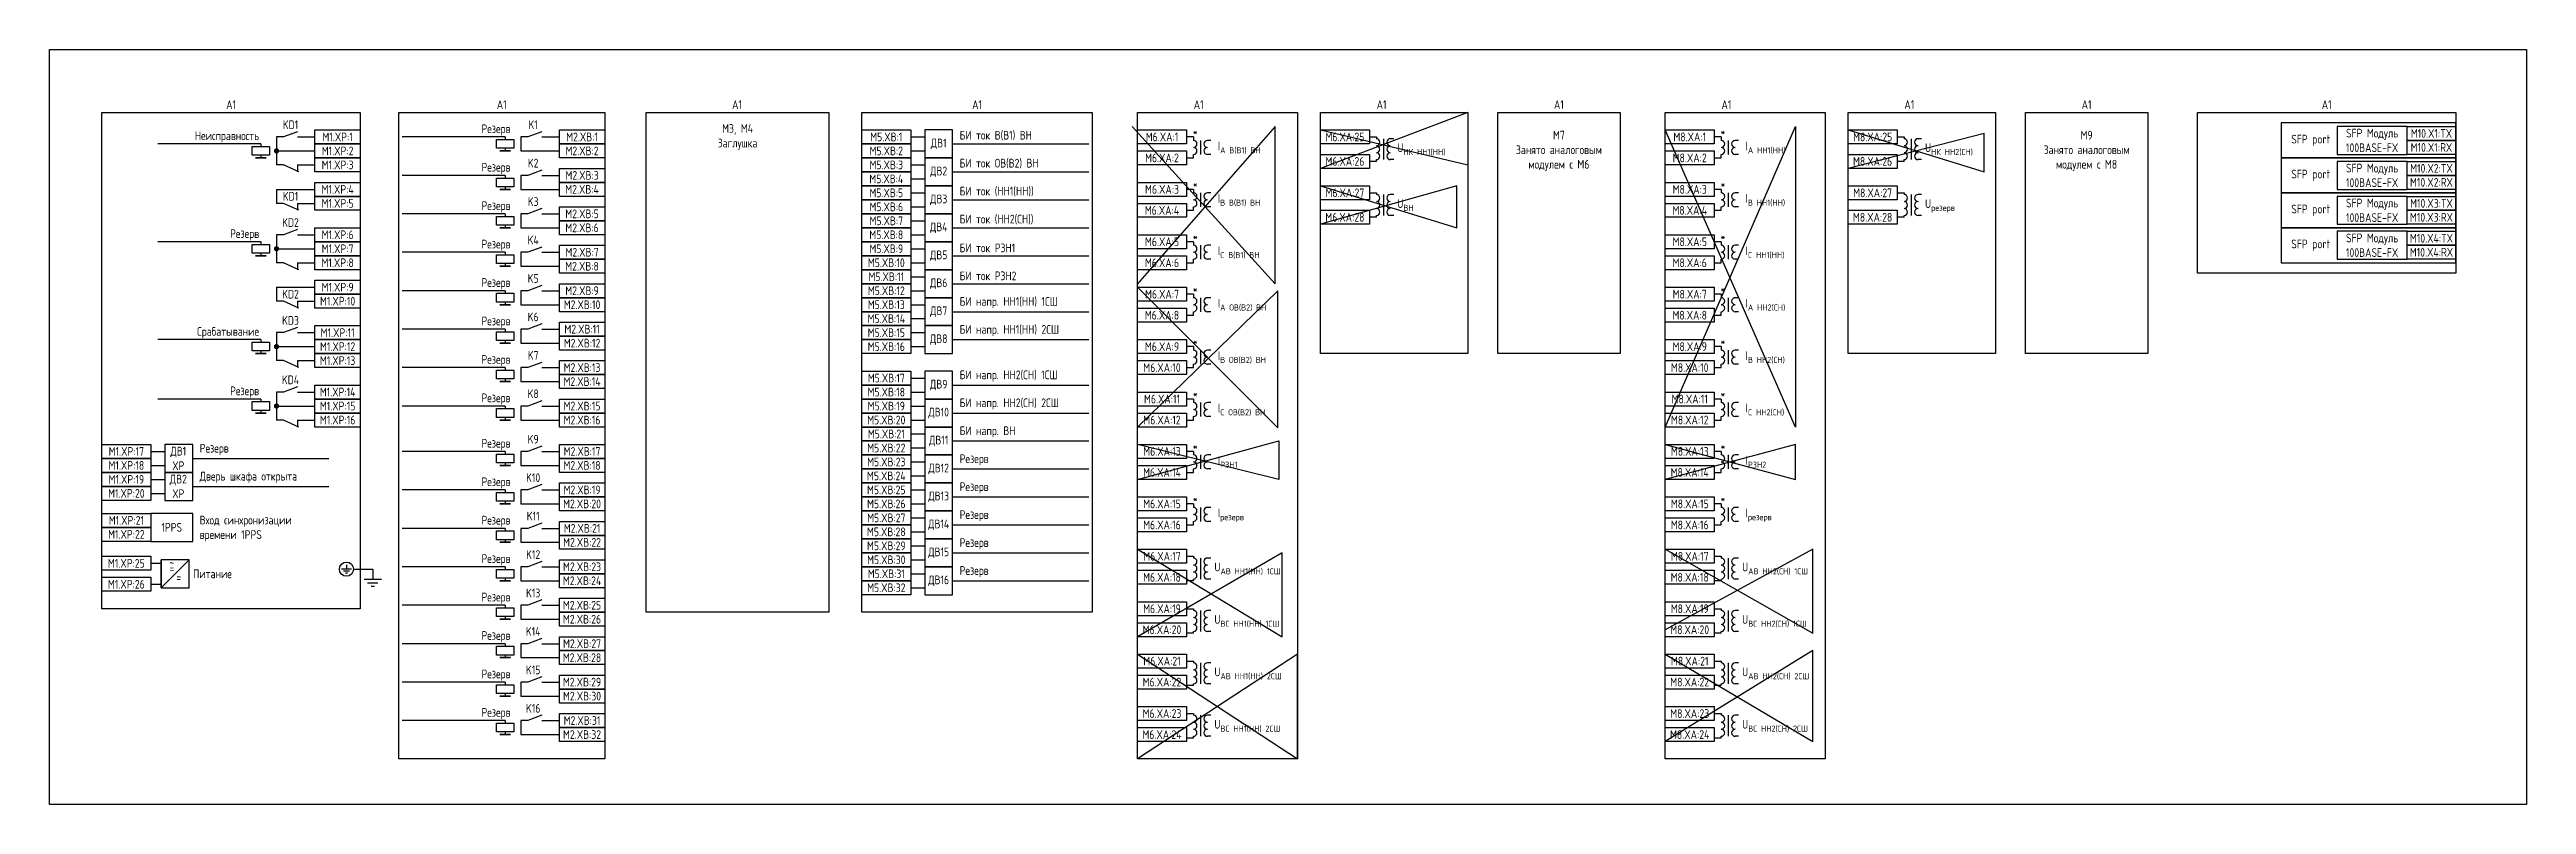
# Model space of a CAD drawing. Header units: millimetres. Extents: x -1117 to 5846, y -90 to 586.
# Drawn here: x 0 to 709, y 326 to 542 of the extents above; entities that cross this region are included whole.
import ezdxf

# ---------------------------------------------------------------- set-up
doc = ezdxf.new("R2010")
doc.units = ezdxf.units.MM
doc.styles.add('Gost_type_A', font='GOST_A.TTF')

msp = doc.modelspace()

# ---------------------------------------------------------------- texts
at = {"char_height": 2.5, "style": 'Gost_type_A'}
for s, insert, width, attachment_point, line_spacing_factor in [('A1', (52, 525), 74.0002, 8, 0.9), ('A1', (129.5, 525), 59, 8, 0.9), ('A1', (196.88, 525), 51.9747, 8, 0.9), ('A1', (265.63, 525), 66, 8, 0.9), ('A1', (329.09, 525), 35, 8, 0.9), ('A1', (381.47, 525), 35, 8, 0.9), ('A1', (432.25, 525), 35, 8, 0.9), ('A1', (480.22, 525), 35, 8, 0.9), ('A1', (532.6, 525), 35, 8, 0.9), ('A1', (583.37, 525), 35, 8, 0.9), ('A1', (652.13, 525), 74.0002, 8, 0.9), ('Неисправность', (60, 517), 37, 6, 0.8), ('Резерв', (60, 489), 37, 6, 0.8), ('Срабатывание', (60, 461), 37, 6, 0.8), ('Резерв', (60, 444), 37, 6, 0.8)]:
    msp.add_mtext(s, dxfattribs=dict(at, insert=insert, width=width, attachment_point=attachment_point, line_spacing_factor=line_spacing_factor))
for s, insert, width, attachment_point in [('KD1', (69, 520.5), 8, 5), ('M1.XP:1', (82.5, 517), 13, 5), ('Резерв', (132, 519), 31.0015, 6), ('K1', (138.5, 520.5), 5, 5), ('M2.XВ:1', (152.5, 517), 13, 5), ('M3, M4\\PЗаглушка', (197.03, 517), 52.2671, 5), ('M5.XВ:1', (239.63, 517), 14, 5), ('БИ ток В(В1) ВН', (260.63, 516), 27.8465, 7), ('M6.XA:1', (318.59, 517), 14, 5), ('*', (328.09, 518.5), 3, 5), ('M6.XA:25', (370.97, 517), 14, 5), ('M7\\PЗанято аналоговым модулем с М6', (432.25, 513), 35, 5), ('M8.XA:1', (469.72, 517), 14, 5), ('*', (479.22, 518.5), 3, 5), ('M8.XA:25', (522.1, 517), 14, 5), ('M9\\PЗанято аналоговым модулем с М8', (583.37, 513), 35, 5), ('SFP Mодуль 100BASE-FX', (665.13, 516), 19.9998, 5), ('M10.X1:TX', (682.13, 518), 14, 5), ('M1.XP:2', (82.5, 513), 13, 5), ('K2', (138.5, 509.5), 5, 5), ('M2.XВ:2', (152.5, 513), 13, 5), ('M5.XВ:2', (239.63, 513), 14, 5), ('ДВ1', (254.63, 515), 7.9998, 5), ('БИ ток ОВ(В2) ВН', (260.63, 508), 27.8465, 7), ('M6.XA:2', (318.58, 511), 14.018, 5), ('\\A1;I{\\H0.7x;\\S^ A В(В1) ВН;}', (334.59, 514), 8, 4), ('M6.XA:26', (370.96, 510), 14.018, 5), ('\\A1;U{\\H0.7x;\\S^ НК НН1(НН);}', (385.97, 513.5), 12, 4), ('M8.XA:2', (469.71, 511), 14.018, 5), ('\\A1;I{\\H0.7x;\\S^ A НН1(НН);}', (485.72, 514), 8, 4), ('M8.XA:26', (522.09, 510), 14.018, 5), ('\\A1;U{\\H0.7x;\\S^ НК НН2(СН);}', (537.1, 513.5), 12, 4), ('SFP port', (653.13, 516), 20, 6), ('M10.X1:RX', (682.13, 514), 14, 5), ('M1.XP:3', (82.5, 509), 13, 5), ('Резерв', (132, 508), 31.0015, 6), ('M2.XВ:3', (152.5, 506), 13, 5), ('M5.XВ:4', (239.63, 505), 14, 5), ('M5.XВ:3', (239.63, 509), 14, 5), ('ДВ2', (254.63, 507), 7.9998, 5), ('*', (328.09, 503.5), 3, 5), ('*', (479.22, 503.5), 3, 5), ('SFP port', (653.13, 506), 20, 6), ('SFP Mодуль 100BASE-FX', (665.13, 506), 19.9998, 5), ('M10.X2:RX', (682.13, 504), 14, 5), ('M10.X2:TX', (682.13, 508), 14, 5), ('KD1', (69, 500), 8, 5), ('M1.XP:4', (82.5, 502), 13, 5), ('M1.XP:5', (82.5, 498), 13, 5), ('Резерв', (132, 497), 31.0015, 6), ('K3', (138.5, 498.5), 5, 5), ('M2.XВ:4', (152.5, 502), 13, 5), ('M5.XВ:5', (239.63, 501), 14, 5), ('M5.XВ:6', (239.63, 497), 14, 5), ('ДВ3', (254.63, 499), 7.9998, 5), ('БИ ток (НН1(НН))', (260.63, 500), 31.722, 7), ('M6.XA:4', (318.58, 495.99), 14.018, 5), ('M6.XA:3', (318.59, 502), 14, 5), ('\\A1;I{\\H0.7x;\\S^ В В(В1) ВН;}', (334.59, 499), 8, 4), ('M6.XA:27', (370.96, 501), 14.018, 5), ('\\A1;U{\\H0.7x;\\S^ ВН;}', (385.97, 497.5), 12, 4), ('M8.XA:4', (469.71, 495.99), 14.018, 5), ('M8.XA:3', (469.72, 502), 14, 5), ('\\A1;I{\\H0.7x;\\S^ В НН1(НН);}', (485.72, 499), 8, 4), ('M8.XA:27', (522.09, 501), 14.018, 5), ('\\A1;U{\\H0.7x;\\S^ резерв;}', (537.1, 497.5), 12, 4), ('SFP port', (653.13, 496), 20, 6), ('SFP Mодуль 100BASE-FX', (665.13, 496), 19.9998, 5), ('M10.X3:TX', (682.13, 498), 14, 5), ('KD2', (69, 492.5), 8, 5), ('M1.XP:6', (82.5, 489), 13, 5), ('M2.XВ:5', (152.5, 495), 13, 5), ('M2.XВ:6', (152.5, 491), 13, 5), ('M5.XВ:8', (239.63, 489), 14, 5), ('M5.XВ:7', (239.63, 493), 14, 5), ('ДВ4', (254.63, 491), 7.9998, 5), ('БИ ток (НН2(СН))', (260.63, 492), 35.3442, 7), ('M6.XA:28', (370.96, 494), 14.018, 5), ('M8.XA:28', (522.09, 494), 14.018, 5), ('M10.X3:RX', (682.13, 494), 14, 5), ('M1.XP:7', (82.5, 485), 13, 5), ('Резерв', (132, 486), 31.0015, 6), ('K4', (138.5, 487.5), 5, 5), ('M2.XВ:7', (152.5, 484), 13, 5), ('M5.XВ:9', (239.63, 485), 14, 5), ('ДВ5', (254.63, 483), 7.9998, 5), ('БИ ток РЗН1', (260.63, 484), 33.6483, 7), ('M6.XA:5', (318.59, 487), 14, 5), ('*', (328.09, 488.5), 3, 5), ('\\A1;I{\\H0.7x;\\S^ C В(В1) ВН;}', (334.59, 484), 8, 4), ('M8.XA:5', (469.72, 487), 14, 5), ('*', (479.22, 488.5), 3, 5), ('\\A1;I{\\H0.7x;\\S^ C НН1(НН);}', (485.72, 484), 8, 4), ('SFP port', (653.13, 486), 20, 6), ('SFP Mодуль 100BASE-FX', (665.13, 486), 19.9998, 5), ('M10.X4:RX', (682.13, 484), 14, 5), ('M10.X4:TX', (682.13, 488), 14, 5), ('M1.XP:8', (82.5, 481), 13, 5), ('Резерв', (132, 475), 31.0015, 6), ('K5', (138.5, 476.5), 5, 5), ('M2.XВ:8', (152.5, 480), 13, 5), ('M5.XВ:10', (239.63, 481), 14, 5), ('M5.XВ:11', (239.63, 477), 14, 5), ('ДВ6', (254.63, 475), 7.9998, 5), ('БИ ток РЗН2', (260.63, 476), 33.6483, 7), ('M6.XA:6', (318.58, 480.99), 14.018, 5), ('M8.XA:6', (469.71, 480.99), 14.018, 5), ('KD2', (69, 472), 8, 5), ('M1.XP:10', (82.5, 470), 13, 5), ('M1.XP:9', (82.5, 474), 13, 5), ('M2.XВ:10', (152.5, 469), 13, 5), ('M2.XВ:9', (152.5, 473), 13, 5), ('M5.XВ:13', (239.63, 469), 14, 5), ('M5.XВ:12', (239.63, 473), 14, 5), ('ДВ7', (254.63, 467), 7.9998, 5), ('БИ напр. НН1(НН) 1СШ', (260.63, 468), 27.8465, 7), ('M6.XA:7', (318.59, 472), 14, 5), ('*', (328.09, 473.5), 3, 5), ('\\A1;I{\\H0.7x;\\S^ A ОВ(В2) ВН;}', (334.59, 469), 8, 4), ('M8.XA:7', (469.72, 472), 14, 5), ('*', (479.22, 473.5), 3, 5), ('\\A1;I{\\H0.7x;\\S^ A НН2(СН);}', (485.72, 469), 8, 4), ('KD3', (69, 464.5), 8, 5), ('M1.XP:11', (82.5, 461), 13, 5), ('Резерв', (132, 464), 31.0015, 6), ('K6', (138.5, 465.5), 5, 5), ('M2.XВ:11', (152.5, 462), 13, 5), ('M5.XВ:14', (239.63, 465), 14, 5), ('M5.XВ:15', (239.63, 461), 14, 5), ('БИ напр. НН1(НН) 2СШ', (260.63, 460), 27.8465, 7), ('M6.XA:8', (318.58, 465.99), 14.018, 5), ('M8.XA:8', (469.71, 465.99), 14.018, 5), ('M1.XP:13', (82.5, 453), 13, 5), ('M1.XP:12', (82.5, 457), 13, 5), ('Резерв', (132, 453), 31.0015, 6), ('K7', (138.5, 454.5), 5, 5), ('M2.XВ:12', (152.5, 458), 13, 5), ('M5.XВ:16', (239.63, 457), 14, 5), ('ДВ8', (254.63, 459), 7.9998, 5), ('M6.XA:9', (318.59, 457), 14, 5), ('*', (328.09, 458.5), 3, 5), ('\\A1;I{\\H0.7x;\\S^ В ОВ(В2) ВН;}', (334.59, 454), 8, 4), ('M8.XA:9', (469.72, 457), 14, 5), ('*', (479.22, 458.5), 3, 5), ('\\A1;I{\\H0.7x;\\S^ В НН2(СН);}', (485.72, 454), 8, 4), ('KD4', (69, 447.5), 8, 5), ('M2.XВ:14', (152.5, 447), 13, 5), ('M2.XВ:13', (152.5, 451), 13, 5), ('M5.XВ:17', (239.63, 448), 14, 5), ('ДВ9', (254.63, 446), 7.9998, 5), ('БИ напр. НН2(СН) 1СШ', (260.63, 447), 27.8465, 7), ('M6.XA:10', (318.58, 450.99), 14.018, 5), ('M8.XA:10', (469.71, 450.99), 14.018, 5), ('M1.XP:14', (82.5, 444), 13, 5), ('M1.XP:15', (82.5, 440), 13, 5), ('Резерв', (132, 442), 31.0015, 6), ('K8', (138.5, 443.5), 5, 5), ('M2.XВ:15', (152.5, 440), 13, 5), ('M5.XВ:18', (239.63, 444), 14, 5), ('M5.XВ:19', (239.63, 440), 14, 5), ('БИ напр. НН2(СН) 2СШ', (260.63, 439), 27.8465, 7), ('M6.XA:11', (318.59, 442), 14, 5), ('*', (328.09, 443.5), 3, 5), ('\\A1;I{\\H0.7x;\\S^ C ОВ(В2) ВН;}', (334.59, 439), 8, 4), ('M8.XA:11', (469.72, 442), 14, 5), ('*', (479.22, 443.5), 3, 5), ('\\A1;I{\\H0.7x;\\S^ C НН2(СН);}', (485.72, 439), 8, 4), ('M1.XP:16', (82.5, 436), 13, 5), ('M2.XВ:16', (152.5, 436), 13, 5), ('M5.XВ:20', (239.63, 436), 14, 5), ('M5.XВ:21', (239.63, 432), 14, 5), ('ДВ10', (254.63, 438), 7.9998, 5), ('БИ напр. ВН', (260.63, 431), 27.8465, 7), ('M6.XA:12', (318.58, 436), 14.018, 5), ('M8.XA:12', (469.71, 436), 14.018, 5), ('M1.XP:17', (22, 427), 14, 5), ('ДВ1 XP', (36.88, 425), 7.7588, 5), ('Резерв', (43, 426), 37, 7), ('Резерв', (132, 429), 31.0015, 6), ('K9', (138.5, 430.5), 5, 5), ('M2.XВ:17', (152.5, 427), 13, 5), ('M5.XВ:22', (239.63, 428), 14, 5), ('ДВ11', (254.63, 430), 7.9998, 5), ('Резерв', (260.63, 423), 27.8465, 7), ('M6.XA:13', (318.59, 427.01), 14, 5), ('*', (328.09, 428.5), 3, 5), ('\\A1;I{\\H0.7x;\\S^ РЗН1;}', (334.59, 424), 8, 4), ('M8.XA:13', (469.72, 427.01), 14, 5), ('*', (479.22, 428.5), 3, 5), ('\\A1;I{\\H0.7x;\\S^ РЗН2;}', (485.72, 424), 8, 4), ('M1.XP:18', (22, 423), 14, 5), ('M1.XP:19', (22, 419), 14, 5), ('ДВ2 XP', (36.88, 417), 7.7588, 5), ('Дверь шкафа открыта', (43, 418), 37, 7), ('Резерв', (132, 418), 31.0015, 6), ('K10', (138.5, 419.5), 5, 5), ('M2.XВ:18', (152.5, 423), 13, 5), ('M5.XВ:24', (239.63, 420), 14, 5), ('M5.XВ:23', (239.63, 424), 14, 5), ('ДВ12', (254.63, 422), 7.9998, 5), ('M6.XA:14', (318.58, 421), 14.018, 5), ('M8.XA:14', (469.71, 421), 14.018, 5), ('M1.XP:20', (22, 415), 14, 5), ('M2.XВ:20', (152.5, 412), 13, 5), ('M2.XВ:19', (152.5, 416), 13, 5), ('M5.XВ:25', (239.63, 416), 14, 5), ('M5.XВ:26', (239.63, 412), 14, 5), ('ДВ13', (254.63, 414), 7.9998, 5), ('Резерв', (260.63, 415), 27.8465, 7), ('M6.XA:15', (318.59, 412), 14, 5), ('*', (328.09, 413.5), 3, 5), ('M8.XA:15', (469.72, 412), 14, 5), ('*', (479.22, 413.5), 3, 5), ('M1.XP:22', (22, 403.28), 14, 5), ('M1.XP:21', (22, 407.28), 14, 5), ('1PPS', (35, 405.28), 12, 5), ('Вход синхронизации\\Pвремени 1PPS', (43, 401.28), 35.9749, 7), ('Резерв', (132, 407), 31.0015, 6), ('K11', (138.5, 408.5), 5, 5), ('M2.XВ:21', (152.5, 405), 13, 5), ('M5.XВ:28', (239.63, 404), 14, 5), ('M5.XВ:27', (239.63, 408), 14, 5), ('ДВ14', (254.63, 406), 7.9998, 5), ('Резерв', (260.63, 407), 27.8465, 7), ('M6.XA:16', (318.58, 405.99), 14.018, 5), ('\\A1;I{\\H0.7x;\\S^ резерв;}', (334.59, 409), 8, 4), ('M8.XA:16', (469.71, 405.99), 14.018, 5), ('\\A1;I{\\H0.7x;\\S^ резерв;}', (485.72, 409), 8, 4), ('Резерв', (132, 396), 31.0015, 6), ('K12', (138.5, 397.5), 5, 5), ('M2.XВ:22', (152.5, 401), 13, 5), ('M5.XВ:29', (239.63, 400), 14, 5), ('M5.XВ:30', (239.63, 396), 14, 5), ('ДВ15', (254.63, 398), 7.9998, 5), ('Резерв', (260.63, 399), 27.8465, 7), ('M6.XA:17', (318.59, 397), 14, 5), ('M8.XA:17', (469.72, 397), 14, 5), ('M1.XP:25', (22, 395), 13.9956, 5), ('M1.XP:26', (22, 389), 13.9956, 5), ('~', (35, 395.03), 2.7, 5), ('=', (35, 393.53), 6, 5), ('=', (37, 391), 6, 5), ('Питание', (46.67, 391.99), 11.3452, 5), ('M2.XВ:24', (152.5, 390), 13, 5), ('M2.XВ:23', (152.5, 394), 13, 5), ('M5.XВ:31', (239.63, 392), 14, 5), ('ДВ16', (254.63, 390), 7.9998, 5), ('Резерв', (260.63, 391), 27.8465, 7), ('M6.XA:18', (318.58, 390.99), 14.018, 5), ('\\A1;U{\\H0.7x;\\S^ AВ НН1(НН) 1СШ;}', (333.59, 393.5), 12, 4), ('M8.XA:18', (469.71, 390.99), 14.018, 5), ('\\A1;U{\\H0.7x;\\S^ AВ НН2(СН) 1СШ;}', (484.72, 393.5), 12, 4), ('Резерв', (132, 385), 31.0015, 6), ('K13', (138.5, 386.5), 5, 5), ('M2.XВ:25', (152.5, 383), 13, 5), ('M5.XВ:32', (239.63, 388), 14, 5), ('M6.XA:19', (318.59, 382), 14, 5), ('M8.XA:19', (469.72, 382), 14, 5), ('K14', (138.5, 375.5), 5, 5), ('M2.XВ:26', (152.5, 379), 13, 5), ('M6.XA:20', (318.58, 375.99), 14.018, 5), ('\\A1;U{\\H0.7x;\\S^ ВС НН1(НН) 1СШ;}', (333.59, 378.5), 12, 4), ('M8.XA:20', (469.71, 375.99), 14.018, 5), ('\\A1;U{\\H0.7x;\\S^ ВС НН2(СН) 1СШ;}', (484.72, 378.5), 12, 4), ('Резерв', (132, 374), 31.0015, 6), ('M2.XВ:28', (152.5, 368), 13, 5), ('M2.XВ:27', (152.5, 372), 13, 5), ('Резерв', (132, 363), 31.0015, 6), ('K15', (138.5, 364.5), 5, 5), ('M2.XВ:29', (152.5, 361), 13, 5), ('M6.XA:22', (318.58, 361), 14.018, 5), ('M6.XA:21', (318.59, 367), 14, 5), ('\\A1;U{\\H0.7x;\\S^ AВ НН1(НН) 2СШ;}', (333.59, 363.5), 12, 4), ('M8.XA:22', (469.71, 361), 14.018, 5), ('M8.XA:21', (469.72, 367), 14, 5), ('\\A1;U{\\H0.7x;\\S^ AВ НН2(СН) 2СШ;}', (484.72, 363.5), 12, 4), ('K16', (138.5, 353.5), 5, 5), ('M2.XВ:30', (152.5, 357), 13, 5), ('Резерв', (132, 352), 31.0015, 6), ('M2.XВ:31', (152.5, 350), 13, 5), ('M6.XA:23', (318.59, 352), 14, 5), ('\\A1;U{\\H0.7x;\\S^ ВС НН1(НН) 2СШ;}', (333.59, 348.5), 12, 4), ('M8.XA:23', (469.72, 352), 14, 5), ('\\A1;U{\\H0.7x;\\S^ ВС НН2(СН) 2СШ;}', (484.72, 348.5), 12, 4), ('M2.XВ:32', (152.5, 346), 13, 5), ('M6.XA:24', (318.58, 345.99), 14.018, 5), ('M8.XA:24', (469.71, 345.99), 14.018, 5)]:
    msp.add_mtext(s, dxfattribs=dict(at, insert=insert, width=width, attachment_point=attachment_point))

# ---------------------------------------------------------------- blocks, each defined once
blk = doc.blocks.new('POINT')
at = {"const_width": 0.75}
blk.add_lwpolyline([(-0.375, 0, 1), (0.375, 0, 1)], format="xyb", close=True, dxfattribs=at)

# ---------------------------------------------------------------- linework, layer by layer
at = {"ltscale": 4.32}
for p, q in [((71, 518.5), (67, 517)), ((141, 518.5), (137, 517)), ((71.39, 507), (67, 509)), ((141, 507.5), (137, 506)), ((71.39, 496), (67, 498)), ((71, 490.5), (67, 489)), ((141, 496.5), (137, 495)), ((141, 485.5), (137, 484)), ((71.39, 479), (67, 481)), ((71.39, 468), (67, 470)), ((141, 474.5), (137, 473)), ((71, 462.5), (67, 461)), ((141, 463.5), (137, 462)), ((71.39, 451), (67, 453)), ((141, 452.5), (137, 451)), ((71, 445.5), (67, 444)), ((141, 441.5), (137, 440)), ((71.39, 434), (67, 436)), ((141, 428.5), (137, 427)), ((141, 417.5), (137, 416)), ((141, 406.5), (137, 405)), ((86.45, 393.32), (83.6, 393.32)), ((85.88, 392.75), (84.17, 392.75)), ((85.31, 392.18), (84.74, 392.18)), ((85.03, 394.6), (85.03, 393.32)), ((95.06, 390.32), (90.06, 390.32)), ((92.56, 393.32), (92.56, 390.32)), ((141, 395.5), (137, 394)), ((94.06, 389.32), (91.06, 389.32)), ((93.06, 388.32), (92.06, 388.32)), ((141, 384.5), (137, 383)), ((141, 373.5), (137, 372)), ((141, 362.5), (137, 361)), ((141, 351.5), (137, 350))]:
    msp.add_line(p, q, dxfattribs=at)
at = {"color": 6}
for p, q in [((310, 520), (351, 475)), ((351, 520), (311.59, 475)), ((351, 475), (351, 520)), ((406.2, 524), (363.97, 508)), ((363.97, 508), (363.97, 519)), ((363.97, 519), (406.2, 509)), ((462.72, 434), (500, 520)), ((500, 434), (462.72, 519)), ((500, 520), (500, 434)), ((515.1, 519), (554, 507)), ((554, 518), (515.1, 508)), ((554, 507), (554, 518)), ((363.97, 503), (403, 491)), ((403, 503), (363.97, 492)), ((403, 491), (403, 503)), ((311.59, 474), (351.8, 433.8)), ((351.8, 473), (311.59, 434)), ((351.8, 433.8), (351.8, 473)), ((311.59, 419), (352, 430)), ((352, 419), (311.59, 429)), ((352, 430), (352, 419)), ((462.72, 429), (500, 419)), ((500, 429), (462.72, 419)), ((500, 419), (500, 429)), ((311.59, 399), (353, 374)), ((353, 398), (311.59, 374)), ((353, 374), (353, 398)), ((462.72, 399), (505, 375)), ((505, 399), (462.72, 376)), ((505, 375), (505, 399)), ((311.59, 369), (357.41, 339)), ((357.41, 369), (311.59, 339)), ((357.41, 339), (357.41, 369)), ((505, 370), (462.72, 344)), ((462.72, 369), (505, 344)), ((505, 344), (505, 370))]:
    msp.add_line(p, q, dxfattribs=at)
for p, q in [((60.5, 515), (31, 515)), ((60.5, 515), (60.5, 514.25)), ((60.5, 511.75), (60.5, 511)), ((130.5, 517), (101, 517)), ((130.5, 517), (130.5, 516.25)), ((130.5, 513.75), (130.5, 513)), ((246.63, 517), (250.63, 517)), ((246.63, 513), (250.63, 513)), ((258.63, 515), (297.63, 515)), ((327.59, 517), (325.59, 517)), ((325.59, 511), (327.59, 511)), ((478.72, 517), (476.72, 517)), ((476.72, 511), (478.72, 511)), ((71, 509), (71, 507)), ((130.5, 506), (101, 506)), ((130.5, 506), (130.5, 505.25)), ((246.63, 509), (250.63, 509)), ((246.63, 505), (250.63, 505)), ((258.63, 507), (297.63, 507)), ((65, 502), (65, 498)), ((71, 498), (71, 496)), ((130.5, 502.75), (130.5, 502)), ((246.63, 501), (250.63, 501)), ((246.63, 497), (250.63, 497)), ((258.63, 499), (297.63, 499)), ((327.59, 502), (325.59, 502)), ((478.72, 502), (476.72, 502)), ((130.5, 495), (101, 495)), ((130.5, 495), (130.5, 494.25)), ((130.5, 491.75), (130.5, 491)), ((246.63, 493), (250.63, 493)), ((258.63, 491), (297.63, 491)), ((325.59, 496), (327.59, 496)), ((476.72, 496), (478.72, 496)), ((60.5, 487), (31, 487)), ((60.5, 487), (60.5, 486.25)), ((60.5, 483.75), (60.5, 483)), ((130.5, 484), (101, 484)), ((130.5, 484), (130.5, 483.25)), ((246.63, 489), (250.63, 489)), ((246.63, 485), (250.63, 485)), ((258.63, 483), (297.63, 483)), ((327.59, 487), (325.59, 487)), ((478.72, 487), (476.72, 487)), ((71, 481), (71, 479)), ((130.5, 480.75), (130.5, 480)), ((246.63, 481), (250.63, 481)), ((246.63, 477), (250.63, 477)), ((325.59, 481), (327.59, 481)), ((476.72, 481), (478.72, 481)), ((65, 474), (65, 470)), ((71, 470), (71, 468)), ((130.5, 473), (101, 473)), ((130.5, 473), (130.5, 472.25)), ((130.5, 469.75), (130.5, 469)), ((246.63, 473), (250.63, 473)), ((246.63, 469), (250.63, 469)), ((258.63, 475), (297.63, 475)), ((327.59, 472), (325.59, 472)), ((478.72, 472), (476.72, 472)), ((130.5, 462), (101, 462)), ((130.5, 462), (130.5, 461.25)), ((246.63, 465), (250.63, 465)), ((258.63, 467), (297.63, 467)), ((325.59, 466), (327.59, 466)), ((476.72, 466), (478.72, 466)), ((60.5, 459), (31, 459)), ((60.5, 459), (60.5, 458.25)), ((60.5, 455.75), (60.5, 455)), ((130.5, 458.75), (130.5, 458)), ((246.63, 461), (250.63, 461)), ((246.63, 457), (250.63, 457)), ((258.63, 459), (297.63, 459)), ((327.59, 457), (325.59, 457)), ((478.72, 457), (476.72, 457)), ((71, 453), (71, 451)), ((130.5, 451), (101, 451)), ((130.5, 451), (130.5, 450.25)), ((130.5, 447.75), (130.5, 447)), ((246.63, 448), (250.63, 448)), ((325.59, 451), (327.59, 451)), ((476.72, 451), (478.72, 451)), ((60.5, 442), (31, 442)), ((60.5, 442), (60.5, 441.25)), ((130.5, 440), (101, 440)), ((130.5, 440), (130.5, 439.25)), ((246.63, 444), (250.63, 444)), ((246.63, 440), (250.63, 440)), ((258.63, 446), (297.63, 446)), ((327.59, 442), (325.59, 442)), ((478.72, 442), (476.72, 442)), ((60.5, 438.75), (60.5, 438)), ((71, 436), (71, 434)), ((130.5, 436.75), (130.5, 436)), ((246.63, 436), (250.63, 436)), ((258.63, 438), (297.63, 438)), ((325.59, 436), (327.59, 436)), ((476.72, 436), (478.72, 436)), ((29, 427), (33, 427)), ((130.5, 427), (101, 427)), ((130.5, 427), (130.5, 426.25)), ((246.63, 432), (250.63, 432)), ((246.63, 428), (250.63, 428)), ((258.63, 430), (297.63, 430)), ((327.59, 427), (325.59, 427)), ((478.72, 427), (476.72, 427)), ((29, 423), (33, 423)), ((29, 419), (33, 419)), ((41, 425), (80, 425)), ((130.5, 423.75), (130.5, 423)), ((246.63, 424), (250.63, 424)), ((246.63, 420), (250.63, 420)), ((258.63, 422), (297.63, 422)), ((325.59, 421), (327.59, 421)), ((476.72, 421), (478.72, 421)), ((29, 415), (33, 415)), ((41, 417), (80, 417)), ((130.5, 416), (101, 416)), ((130.5, 416), (130.5, 415.25)), ((130.5, 412.75), (130.5, 412)), ((246.63, 416), (250.63, 416)), ((246.63, 412), (250.63, 412)), ((258.63, 414), (297.63, 414)), ((327.59, 412), (325.59, 412)), ((478.72, 412), (476.72, 412)), ((130.5, 405), (101, 405)), ((130.5, 405), (130.5, 404.25)), ((246.63, 408), (250.63, 408)), ((258.63, 406), (297.63, 406)), ((325.59, 406), (327.59, 406)), ((476.72, 406), (478.72, 406)), ((130.5, 401.75), (130.5, 401)), ((246.63, 404), (250.63, 404)), ((246.63, 400), (250.63, 400)), ((258.63, 398), (297.63, 398)), ((32, 388), (32, 396)), ((32, 388), (40, 396)), ((87.05, 393.32), (92.56, 393.32)), ((130.5, 394), (101, 394)), ((130.5, 394), (130.5, 393.25)), ((130.5, 390.75), (130.5, 390)), ((246.63, 396), (250.63, 396)), ((246.63, 392), (250.63, 392)), ((246.63, 388), (250.63, 388)), ((258.63, 390), (297.63, 390)), ((130.5, 383), (101, 383)), ((130.5, 383), (130.5, 382.25)), ((130.5, 379.75), (130.5, 379)), ((130.5, 372), (101, 372)), ((130.5, 372), (130.5, 371.25)), ((130.5, 368.75), (130.5, 368)), ((130.5, 361), (101, 361)), ((130.5, 361), (130.5, 360.25)), ((130.5, 357.75), (130.5, 357)), ((130.5, 350), (101, 350)), ((130.5, 350), (130.5, 349.25)), ((130.5, 346.75), (130.5, 346))]:
    msp.add_line(p, q)
at = {"ltscale": 1.08}
for p, q in [((67, 517), (65, 517)), ((65, 517), (65, 509)), ((65, 513), (76, 513)), ((71, 517), (76, 517)), ((137, 517), (135, 517)), ((135, 517), (135, 513)), ((135, 513), (146, 513)), ((141, 517), (146, 517)), ((67, 509), (65, 509)), ((71, 509), (76, 509)), ((137, 506), (135, 506)), ((135, 506), (135, 502)), ((141, 506), (146, 506)), ((65, 502), (76, 502)), ((67, 498), (65, 498)), ((71, 498), (76, 498)), ((135, 502), (146, 502)), ((137, 495), (135, 495)), ((135, 495), (135, 491)), ((135, 491), (146, 491)), ((141, 495), (146, 495)), ((67, 489), (65, 489)), ((65, 489), (65, 481)), ((65, 485), (76, 485)), ((71, 489), (76, 489)), ((137, 484), (135, 484)), ((135, 484), (135, 480)), ((141, 484), (146, 484)), ((67, 481), (65, 481)), ((71, 481), (76, 481)), ((135, 480), (146, 480)), ((65, 474), (76, 474)), ((67, 470), (65, 470)), ((71, 470), (76, 470)), ((137, 473), (135, 473)), ((135, 473), (135, 469)), ((135, 469), (146, 469)), ((141, 473), (146, 473)), ((137, 462), (135, 462)), ((135, 462), (135, 458)), ((141, 462), (146, 462)), ((67, 461), (65, 461)), ((65, 461), (65, 453)), ((65, 457), (76, 457)), ((71, 461), (76, 461)), ((135, 458), (146, 458)), ((67, 453), (65, 453)), ((71, 453), (76, 453)), ((137, 451), (135, 451)), ((135, 451), (135, 447)), ((135, 447), (146, 447)), ((141, 451), (146, 451)), ((67, 444), (65, 444)), ((65, 444), (65, 436)), ((65, 440), (76, 440)), ((71, 444), (76, 444)), ((137, 440), (135, 440)), ((135, 440), (135, 436)), ((141, 440), (146, 440)), ((67, 436), (65, 436)), ((71, 436), (76, 436)), ((135, 436), (146, 436)), ((137, 427), (135, 427)), ((135, 427), (135, 423)), ((141, 427), (146, 427)), ((135, 423), (146, 423)), ((137, 416), (135, 416)), ((135, 416), (135, 412)), ((135, 412), (146, 412)), ((141, 416), (146, 416)), ((137, 405), (135, 405)), ((135, 405), (135, 401)), ((141, 405), (146, 405)), ((135, 401), (146, 401)), ((137, 394), (135, 394)), ((135, 394), (135, 390)), ((141, 394), (146, 394)), ((135, 390), (146, 390)), ((137, 383), (135, 383)), ((135, 383), (135, 379)), ((135, 379), (146, 379)), ((141, 383), (146, 383)), ((137, 372), (135, 372)), ((135, 372), (135, 368)), ((141, 372), (146, 372)), ((135, 368), (146, 368)), ((137, 361), (135, 361)), ((135, 361), (135, 357)), ((135, 357), (146, 357)), ((141, 361), (146, 361)), ((137, 350), (135, 350)), ((135, 350), (135, 346)), ((141, 350), (146, 350)), ((135, 346), (146, 346))]:
    msp.add_line(p, q, dxfattribs=at)
at = {"ltscale": 4}
for p, q in [((327.59, 517), (327.59, 516)), ((327.59, 516.5), (327.59, 516)), ((327.59, 511), (327.59, 512)), ((329.59, 516), (329.59, 512)), ((329.59, 516), (329.59, 512)), ((332.59, 516), (331.59, 516)), ((332.59, 516), (331.59, 516)), ((332.59, 512), (331.59, 512)), ((332.59, 512), (331.59, 512)), ((377.97, 517), (379.97, 517)), ((379.97, 517), (379.97, 516.5)), ((379.97, 517), (379.97, 516.5)), ((381.97, 516.5), (381.97, 512.5)), ((381.97, 514.5), (381.97, 510.5)), ((384.97, 516.5), (383.97, 516.5)), ((478.72, 517), (478.72, 516)), ((478.72, 516.5), (478.72, 516)), ((478.72, 511), (478.72, 512)), ((480.72, 516), (480.72, 512)), ((480.72, 516), (480.72, 512)), ((483.72, 516), (482.72, 516)), ((483.72, 516), (482.72, 516)), ((483.72, 512), (482.72, 512)), ((483.72, 512), (482.72, 512)), ((529.1, 517), (531.1, 517)), ((531.1, 517), (531.1, 516.5)), ((531.1, 517), (531.1, 516.5)), ((533.1, 516.5), (533.1, 512.5)), ((533.1, 514.5), (533.1, 510.5)), ((536.1, 516.5), (535.1, 516.5)), ((379.97, 510), (377.97, 510)), ((379.97, 510), (379.97, 510.5)), ((384.97, 510.5), (383.97, 510.5)), ((531.1, 510), (529.1, 510)), ((531.1, 510), (531.1, 510.5)), ((536.1, 510.5), (535.1, 510.5)), ((327.59, 502), (327.59, 501)), ((327.59, 501.5), (327.59, 501)), ((327.59, 496), (327.59, 497)), ((329.59, 501), (329.59, 497)), ((329.59, 501), (329.59, 497)), ((332.59, 501), (331.59, 501)), ((332.59, 501), (331.59, 501)), ((332.59, 497), (331.59, 497)), ((332.59, 497), (331.59, 497)), ((377.97, 501), (379.97, 501)), ((379.97, 501), (379.97, 500.5)), ((379.97, 501), (379.97, 500.5)), ((381.97, 500.5), (381.97, 496.5)), ((381.97, 498.5), (381.97, 494.5)), ((384.97, 500.5), (383.97, 500.5)), ((478.72, 502), (478.72, 501)), ((478.72, 501.5), (478.72, 501)), ((478.72, 496), (478.72, 497)), ((480.72, 501), (480.72, 497)), ((480.72, 501), (480.72, 497)), ((483.72, 501), (482.72, 501)), ((483.72, 501), (482.72, 501)), ((483.72, 497), (482.72, 497)), ((483.72, 497), (482.72, 497)), ((529.1, 501), (531.1, 501)), ((531.1, 501), (531.1, 500.5)), ((531.1, 501), (531.1, 500.5)), ((533.1, 500.5), (533.1, 496.5)), ((533.1, 498.5), (533.1, 494.5)), ((536.1, 500.5), (535.1, 500.5)), ((379.97, 494), (377.97, 494)), ((379.97, 494), (379.97, 494.5)), ((384.97, 494.5), (383.97, 494.5)), ((531.1, 494), (529.1, 494)), ((531.1, 494), (531.1, 494.5)), ((536.1, 494.5), (535.1, 494.5)), ((327.59, 487), (327.59, 486)), ((327.59, 486.5), (327.59, 486)), ((329.59, 486), (329.59, 482)), ((329.59, 486), (329.59, 482)), ((332.59, 486), (331.59, 486)), ((332.59, 486), (331.59, 486)), ((478.72, 487), (478.72, 486)), ((478.72, 486.5), (478.72, 486)), ((480.72, 486), (480.72, 482)), ((480.72, 486), (480.72, 482)), ((483.72, 486), (482.72, 486)), ((483.72, 486), (482.72, 486)), ((327.59, 481), (327.59, 482)), ((332.59, 482), (331.59, 482)), ((332.59, 482), (331.59, 482)), ((478.72, 481), (478.72, 482)), ((483.72, 482), (482.72, 482)), ((483.72, 482), (482.72, 482)), ((327.59, 472), (327.59, 471)), ((327.59, 471.5), (327.59, 471)), ((329.59, 471), (329.59, 467)), ((329.59, 471), (329.59, 467)), ((332.59, 471), (331.59, 471)), ((332.59, 471), (331.59, 471)), ((478.72, 472), (478.72, 471)), ((478.72, 471.5), (478.72, 471)), ((480.72, 471), (480.72, 467)), ((480.72, 471), (480.72, 467)), ((483.72, 471), (482.72, 471)), ((483.72, 471), (482.72, 471)), ((327.59, 466), (327.59, 467)), ((332.59, 467), (331.59, 467)), ((332.59, 467), (331.59, 467)), ((478.72, 466), (478.72, 467)), ((483.72, 467), (482.72, 467)), ((483.72, 467), (482.72, 467)), ((327.59, 457), (327.59, 456)), ((327.59, 456.5), (327.59, 456)), ((329.59, 456), (329.59, 452)), ((329.59, 456), (329.59, 452)), ((332.59, 456), (331.59, 456)), ((332.59, 456), (331.59, 456)), ((478.72, 457), (478.72, 456)), ((478.72, 456.5), (478.72, 456)), ((480.72, 456), (480.72, 452)), ((480.72, 456), (480.72, 452)), ((483.72, 456), (482.72, 456)), ((483.72, 456), (482.72, 456)), ((327.59, 451), (327.59, 452)), ((332.59, 452), (331.59, 452)), ((332.59, 452), (331.59, 452)), ((478.72, 451), (478.72, 452)), ((483.72, 452), (482.72, 452)), ((483.72, 452), (482.72, 452)), ((327.59, 442), (327.59, 441)), ((327.59, 441.5), (327.59, 441)), ((329.59, 441), (329.59, 437)), ((329.59, 441), (329.59, 437)), ((332.59, 441), (331.59, 441)), ((332.59, 441), (331.59, 441)), ((478.72, 442), (478.72, 441)), ((478.72, 441.5), (478.72, 441)), ((480.72, 441), (480.72, 437)), ((480.72, 441), (480.72, 437)), ((483.72, 441), (482.72, 441)), ((483.72, 441), (482.72, 441)), ((327.59, 436), (327.59, 437)), ((332.59, 437), (331.59, 437)), ((332.59, 437), (331.59, 437)), ((478.72, 436), (478.72, 437)), ((483.72, 437), (482.72, 437)), ((483.72, 437), (482.72, 437)), ((327.59, 427), (327.59, 426)), ((327.59, 426.5), (327.59, 426)), ((329.59, 426), (329.59, 422)), ((329.59, 426), (329.59, 422)), ((332.59, 426), (331.59, 426)), ((332.59, 426), (331.59, 426)), ((478.72, 427), (478.72, 426)), ((478.72, 426.5), (478.72, 426)), ((480.72, 426), (480.72, 422)), ((480.72, 426), (480.72, 422)), ((483.72, 426), (482.72, 426)), ((483.72, 426), (482.72, 426)), ((327.59, 421), (327.59, 422)), ((332.59, 422), (331.59, 422)), ((332.59, 422), (331.59, 422)), ((478.72, 421), (478.72, 422)), ((483.72, 422), (482.72, 422)), ((483.72, 422), (482.72, 422)), ((327.59, 412), (327.59, 411)), ((327.59, 411.5), (327.59, 411)), ((478.72, 412), (478.72, 411)), ((478.72, 411.5), (478.72, 411)), ((327.59, 406), (327.59, 407)), ((329.59, 411), (329.59, 407)), ((329.59, 411), (329.59, 407)), ((332.59, 411), (331.59, 411)), ((332.59, 411), (331.59, 411)), ((332.59, 407), (331.59, 407)), ((332.59, 407), (331.59, 407)), ((478.72, 406), (478.72, 407)), ((480.72, 411), (480.72, 407)), ((480.72, 411), (480.72, 407)), ((483.72, 411), (482.72, 411)), ((483.72, 411), (482.72, 411)), ((483.72, 407), (482.72, 407)), ((483.72, 407), (482.72, 407)), ((29, 395), (32, 395)), ((325.59, 397), (327.59, 397)), ((327.59, 397), (327.59, 396.5)), ((327.59, 397), (327.59, 396.5)), ((327.59, 390), (327.59, 390.5)), ((329.59, 396.5), (329.59, 392.5)), ((329.59, 394.5), (329.59, 390.5)), ((332.59, 396.5), (331.59, 396.5)), ((332.59, 390.5), (331.59, 390.5)), ((476.72, 397), (478.72, 397)), ((478.72, 397), (478.72, 396.5)), ((478.72, 397), (478.72, 396.5)), ((478.72, 390), (478.72, 390.5)), ((480.72, 396.5), (480.72, 392.5)), ((480.72, 394.5), (480.72, 390.5)), ((483.72, 396.5), (482.72, 396.5)), ((483.72, 390.5), (482.72, 390.5)), ((29, 389), (32, 389)), ((327.59, 390), (325.59, 390)), ((478.72, 390), (476.72, 390)), ((325.59, 382), (327.59, 382)), ((327.59, 382), (327.59, 381.5)), ((327.59, 382), (327.59, 381.5)), ((329.59, 381.5), (329.59, 377.5)), ((329.59, 379.5), (329.59, 375.5)), ((332.59, 381.5), (331.59, 381.5)), ((476.72, 382), (478.72, 382)), ((478.72, 382), (478.72, 381.5)), ((478.72, 382), (478.72, 381.5)), ((480.72, 381.5), (480.72, 377.5)), ((480.72, 379.5), (480.72, 375.5)), ((483.72, 381.5), (482.72, 381.5)), ((327.59, 375), (325.59, 375)), ((327.59, 375), (327.59, 375.5)), ((332.59, 375.5), (331.59, 375.5)), ((478.72, 375), (476.72, 375)), ((478.72, 375), (478.72, 375.5)), ((483.72, 375.5), (482.72, 375.5)), ((325.59, 367), (327.59, 367)), ((327.59, 367), (327.59, 366.5)), ((327.59, 367), (327.59, 366.5)), ((329.59, 366.5), (329.59, 362.5)), ((329.59, 364.5), (329.59, 360.5)), ((332.59, 366.5), (331.59, 366.5)), ((476.72, 367), (478.72, 367)), ((478.72, 367), (478.72, 366.5)), ((478.72, 367), (478.72, 366.5)), ((480.72, 366.5), (480.72, 362.5)), ((480.72, 364.5), (480.72, 360.5)), ((483.72, 366.5), (482.72, 366.5)), ((327.59, 360), (325.59, 360)), ((327.59, 360), (327.59, 360.5)), ((332.59, 360.5), (331.59, 360.5)), ((478.72, 360), (476.72, 360)), ((478.72, 360), (478.72, 360.5)), ((483.72, 360.5), (482.72, 360.5)), ((325.59, 352), (327.59, 352)), ((327.59, 352), (327.59, 351.5)), ((327.59, 352), (327.59, 351.5)), ((329.59, 351.5), (329.59, 347.5)), ((329.59, 349.5), (329.59, 345.5)), ((332.59, 351.5), (331.59, 351.5)), ((476.72, 352), (478.72, 352)), ((478.72, 352), (478.72, 351.5)), ((478.72, 352), (478.72, 351.5)), ((480.72, 351.5), (480.72, 347.5)), ((480.72, 349.5), (480.72, 345.5)), ((483.72, 351.5), (482.72, 351.5)), ((327.59, 345), (325.59, 345)), ((327.59, 345), (327.59, 345.5)), ((332.59, 345.5), (331.59, 345.5)), ((478.72, 345), (476.72, 345)), ((478.72, 345), (478.72, 345.5)), ((483.72, 345.5), (482.72, 345.5))]:
    msp.add_line(p, q, dxfattribs=at)
for points in [[(0, 542), (709.33, 542), (709.33, 326), (0, 326)], [(15, 524), (89, 524), (89, 382), (15, 382)], [(76, 519), (89, 519), (89, 515), (76, 515)], [(100, 524), (159, 524), (159, 339), (100, 339)], [(146, 519), (159, 519), (159, 515), (146, 515)], [(170.9, 524), (223.16, 524), (223.16, 381), (170.9, 381)], [(232.63, 524), (298.63, 524), (298.63, 381), (232.63, 381)], [(232.63, 519), (246.63, 519), (246.63, 515), (232.63, 515)], [(311.59, 524), (357.41, 524), (357.41, 339), (311.59, 339)], [(311.59, 519), (325.59, 519), (325.59, 515), (311.59, 515)], [(363.97, 524), (406.2, 524), (406.2, 455), (363.97, 455)], [(363.97, 519), (377.97, 519), (377.97, 515), (363.97, 515)], [(414.75, 524), (449.75, 524), (449.75, 455), (414.75, 455)], [(462.72, 524), (508.53, 524), (508.53, 339), (462.72, 339)], [(462.72, 519), (476.72, 519), (476.72, 515), (462.72, 515)], [(515.1, 524), (557.32, 524), (557.32, 455), (515.1, 455)], [(515.1, 519), (529.1, 519), (529.1, 515), (515.1, 515)], [(565.87, 524), (600.87, 524), (600.87, 455), (565.87, 455)], [(615.13, 524), (689.13, 524), (689.13, 478), (615.13, 478)], [(689.13, 521), (639.13, 521), (639.13, 511), (689.13, 511)], [(675.13, 520), (689.13, 520), (689.13, 516), (675.13, 516)], [(63, 514.25), (63, 511.75), (58, 511.75), (58, 514.25)], [(62, 511), (59, 511)], [(76, 515), (89, 515), (89, 511), (76, 511)], [(76, 511), (89, 511), (89, 507), (76, 507)], [(133, 516.25), (133, 513.75), (128, 513.75), (128, 516.25)], [(132, 513), (129, 513)], [(146, 515), (159, 515), (159, 511), (146, 511)], [(232.63, 515), (246.63, 515), (246.63, 511), (232.63, 511)], [(232.63, 511), (246.63, 511), (246.63, 507), (232.63, 507)], [(311.59, 513), (325.59, 513), (325.59, 509), (311.59, 509)], [(363.97, 512), (377.97, 512), (377.97, 508), (363.97, 508)], [(462.72, 513), (476.72, 513), (476.72, 509), (462.72, 509)], [(515.1, 512), (529.1, 512), (529.1, 508), (515.1, 508)], [(689.13, 511), (639.13, 511), (639.13, 501), (689.13, 501)], [(675.13, 516), (689.13, 516), (689.13, 512), (675.13, 512)], [(76, 504), (89, 504), (89, 500), (76, 500)], [(133, 505.25), (133, 502.75), (128, 502.75), (128, 505.25)], [(146, 508), (159, 508), (159, 504), (146, 504)], [(146, 504), (159, 504), (159, 500), (146, 500)], [(232.63, 507), (246.63, 507), (246.63, 503), (232.63, 503)], [(311.59, 504), (325.59, 504), (325.59, 500), (311.59, 500)], [(462.72, 504), (476.72, 504), (476.72, 500), (462.72, 500)], [(675.13, 510), (689.13, 510), (689.13, 506), (675.13, 506)], [(675.13, 506), (689.13, 506), (689.13, 502), (675.13, 502)], [(76, 500), (89, 500), (89, 496), (76, 496)], [(132, 502), (129, 502)], [(146, 497), (159, 497), (159, 493), (146, 493)], [(232.63, 503), (246.63, 503), (246.63, 499), (232.63, 499)], [(232.63, 499), (246.63, 499), (246.63, 495), (232.63, 495)], [(311.59, 498), (325.59, 498), (325.59, 494), (311.59, 494)], [(363.97, 503), (377.97, 503), (377.97, 499), (363.97, 499)], [(462.72, 498), (476.72, 498), (476.72, 494), (462.72, 494)], [(515.1, 503), (529.1, 503), (529.1, 499), (515.1, 499)], [(689.13, 501), (639.13, 501), (639.13, 491), (689.13, 491)], [(675.13, 500), (689.13, 500), (689.13, 496), (675.13, 496)], [(76, 491), (89, 491), (89, 487), (76, 487)], [(133, 494.25), (133, 491.75), (128, 491.75), (128, 494.25)], [(132, 491), (129, 491)], [(146, 493), (159, 493), (159, 489), (146, 489)], [(232.63, 495), (246.63, 495), (246.63, 491), (232.63, 491)], [(232.63, 491), (246.63, 491), (246.63, 487), (232.63, 487)], [(363.97, 496), (377.97, 496), (377.97, 492), (363.97, 492)], [(515.1, 496), (529.1, 496), (529.1, 492), (515.1, 492)], [(689.13, 491), (639.13, 491), (639.13, 481), (689.13, 481)], [(675.13, 496), (689.13, 496), (689.13, 492), (675.13, 492)], [(675.13, 490), (689.13, 490), (689.13, 486), (675.13, 486)], [(63, 486.25), (63, 483.75), (58, 483.75), (58, 486.25)], [(62, 483), (59, 483)], [(76, 487), (89, 487), (89, 483), (76, 483)], [(76, 483), (89, 483), (89, 479), (76, 479)], [(133, 483.25), (133, 480.75), (128, 480.75), (128, 483.25)], [(146, 486), (159, 486), (159, 482), (146, 482)], [(232.63, 487), (246.63, 487), (246.63, 483), (232.63, 483)], [(232.63, 483), (246.63, 483), (246.63, 479), (232.63, 479)], [(311.59, 489), (325.59, 489), (325.59, 485), (311.59, 485)], [(311.59, 483), (325.59, 483), (325.59, 479), (311.59, 479)], [(462.72, 489), (476.72, 489), (476.72, 485), (462.72, 485)], [(462.72, 483), (476.72, 483), (476.72, 479), (462.72, 479)], [(675.13, 486), (689.13, 486), (689.13, 482), (675.13, 482)], [(76, 476), (89, 476), (89, 472), (76, 472)], [(132, 480), (129, 480)], [(146, 482), (159, 482), (159, 478), (146, 478)], [(232.63, 479), (246.63, 479), (246.63, 475), (232.63, 475)], [(76, 472), (89, 472), (89, 468), (76, 468)], [(133, 472.25), (133, 469.75), (128, 469.75), (128, 472.25)], [(132, 469), (129, 469)], [(146, 475), (159, 475), (159, 471), (146, 471)], [(146, 471), (159, 471), (159, 467), (146, 467)], [(232.63, 475), (246.63, 475), (246.63, 471), (232.63, 471)], [(232.63, 471), (246.63, 471), (246.63, 467), (232.63, 467)], [(311.59, 474), (325.59, 474), (325.59, 470), (311.59, 470)], [(462.72, 474), (476.72, 474), (476.72, 470), (462.72, 470)], [(76, 463), (89, 463), (89, 459), (76, 459)], [(133, 461.25), (133, 458.75), (128, 458.75), (128, 461.25)], [(146, 464), (159, 464), (159, 460), (146, 460)], [(232.63, 467), (246.63, 467), (246.63, 463), (232.63, 463)], [(232.63, 463), (246.63, 463), (246.63, 459), (232.63, 459)], [(311.59, 468), (325.59, 468), (325.59, 464), (311.59, 464)], [(462.72, 468), (476.72, 468), (476.72, 464), (462.72, 464)], [(63, 458.25), (63, 455.75), (58, 455.75), (58, 458.25)], [(62, 455), (59, 455)], [(76, 459), (89, 459), (89, 455), (76, 455)], [(76, 455), (89, 455), (89, 451), (76, 451)], [(132, 458), (129, 458)], [(146, 460), (159, 460), (159, 456), (146, 456)], [(232.63, 459), (246.63, 459), (246.63, 455), (232.63, 455)], [(311.59, 459), (325.59, 459), (325.59, 455), (311.59, 455)], [(462.72, 459), (476.72, 459), (476.72, 455), (462.72, 455)], [(133, 450.25), (133, 447.75), (128, 447.75), (128, 450.25)], [(132, 447), (129, 447)], [(146, 453), (159, 453), (159, 449), (146, 449)], [(146, 449), (159, 449), (159, 445), (146, 445)], [(232.63, 450), (246.63, 450), (246.63, 446), (232.63, 446)], [(311.59, 453), (325.59, 453), (325.59, 449), (311.59, 449)], [(462.72, 453), (476.72, 453), (476.72, 449), (462.72, 449)], [(63, 441.25), (63, 438.75), (58, 438.75), (58, 441.25)], [(76, 446), (89, 446), (89, 442), (76, 442)], [(76, 442), (89, 442), (89, 438), (76, 438)], [(146, 442), (159, 442), (159, 438), (146, 438)], [(232.63, 446), (246.63, 446), (246.63, 442), (232.63, 442)], [(232.63, 442), (246.63, 442), (246.63, 438), (232.63, 438)], [(311.59, 444), (325.59, 444), (325.59, 440), (311.59, 440)], [(462.72, 444), (476.72, 444), (476.72, 440), (462.72, 440)], [(62, 438), (59, 438)], [(76, 438), (89, 438), (89, 434), (76, 434)], [(133, 439.25), (133, 436.75), (128, 436.75), (128, 439.25)], [(132, 436), (129, 436)], [(146, 438), (159, 438), (159, 434), (146, 434)], [(232.63, 438), (246.63, 438), (246.63, 434), (232.63, 434)], [(232.63, 434), (246.63, 434), (246.63, 430), (232.63, 430)], [(311.59, 438), (325.59, 438), (325.59, 434), (311.59, 434)], [(462.72, 438), (476.72, 438), (476.72, 434), (462.72, 434)], [(15, 429), (29, 429), (29, 425), (15, 425)], [(133, 426.25), (133, 423.75), (128, 423.75), (128, 426.25)], [(146, 429), (159, 429), (159, 425), (146, 425)], [(232.63, 430), (246.63, 430), (246.63, 426), (232.63, 426)], [(232.63, 426), (246.63, 426), (246.63, 422), (232.63, 422)], [(311.59, 429), (325.59, 429), (325.59, 425), (311.59, 425)], [(462.72, 429), (476.72, 429), (476.72, 425), (462.72, 425)], [(15, 425), (29, 425), (29, 421), (15, 421)], [(15, 421), (29, 421), (29, 417), (15, 417)], [(132, 423), (129, 423)], [(146, 425), (159, 425), (159, 421), (146, 421)], [(232.63, 422), (246.63, 422), (246.63, 418), (232.63, 418)], [(311.59, 423), (325.59, 423), (325.59, 419), (311.59, 419)], [(462.72, 423), (476.72, 423), (476.72, 419), (462.72, 419)], [(15, 417), (29, 417), (29, 413), (15, 413)], [(133, 415.25), (133, 412.75), (128, 412.75), (128, 415.25)], [(132, 412), (129, 412)], [(146, 418), (159, 418), (159, 414), (146, 414)], [(146, 414), (159, 414), (159, 410), (146, 410)], [(232.63, 418), (246.63, 418), (246.63, 414), (232.63, 414)], [(232.63, 414), (246.63, 414), (246.63, 410), (232.63, 410)], [(311.59, 414), (325.59, 414), (325.59, 410), (311.59, 410)], [(462.72, 414), (476.72, 414), (476.72, 410), (462.72, 410)], [(15, 409.28), (29, 409.28), (29, 405.28), (15, 405.28)], [(15, 405.28), (29, 405.28), (29, 401.28), (15, 401.28)], [(146, 407), (159, 407), (159, 403), (146, 403)], [(232.63, 410), (246.63, 410), (246.63, 406), (232.63, 406)], [(232.63, 406), (246.63, 406), (246.63, 402), (232.63, 402)], [(311.59, 408), (325.59, 408), (325.59, 404), (311.59, 404)], [(462.72, 408), (476.72, 408), (476.72, 404), (462.72, 404)], [(133, 404.25), (133, 401.75), (128, 401.75), (128, 404.25)], [(132, 401), (129, 401)], [(146, 403), (159, 403), (159, 399), (146, 399)], [(232.63, 402), (246.63, 402), (246.63, 398), (232.63, 398)], [(232.63, 398), (246.63, 398), (246.63, 394), (232.63, 394)], [(311.59, 399), (325.59, 399), (325.59, 395), (311.59, 395)], [(462.72, 399), (476.72, 399), (476.72, 395), (462.72, 395)], [(15, 397), (29, 397), (29, 393), (15, 393)], [(15, 391), (29, 391), (29, 387), (15, 387)], [(133, 393.25), (133, 390.75), (128, 390.75), (128, 393.25)], [(146, 396), (159, 396), (159, 392), (146, 392)], [(146, 392), (159, 392), (159, 388), (146, 388)], [(232.63, 394), (246.63, 394), (246.63, 390), (232.63, 390)], [(311.59, 393), (325.59, 393), (325.59, 389), (311.59, 389)], [(462.72, 393), (476.72, 393), (476.72, 389), (462.72, 389)], [(132, 390), (129, 390)], [(146, 385), (159, 385), (159, 381), (146, 381)], [(232.63, 390), (246.63, 390), (246.63, 386), (232.63, 386)], [(311.59, 384), (325.59, 384), (325.59, 380), (311.59, 380)], [(462.72, 384), (476.72, 384), (476.72, 380), (462.72, 380)], [(133, 382.25), (133, 379.75), (128, 379.75), (128, 382.25)], [(132, 379), (129, 379)], [(146, 381), (159, 381), (159, 377), (146, 377)], [(311.59, 378), (325.59, 378), (325.59, 374), (311.59, 374)], [(462.72, 378), (476.72, 378), (476.72, 374), (462.72, 374)], [(133, 371.25), (133, 368.75), (128, 368.75), (128, 371.25)], [(146, 374), (159, 374), (159, 370), (146, 370)], [(146, 370), (159, 370), (159, 366), (146, 366)], [(311.59, 369), (325.59, 369), (325.59, 365), (311.59, 365)], [(462.72, 369), (476.72, 369), (476.72, 365), (462.72, 365)], [(132, 368), (129, 368)], [(146, 363), (159, 363), (159, 359), (146, 359)], [(311.59, 363), (325.59, 363), (325.59, 359), (311.59, 359)], [(462.72, 363), (476.72, 363), (476.72, 359), (462.72, 359)], [(133, 360.25), (133, 357.75), (128, 357.75), (128, 360.25)], [(132, 357), (129, 357)], [(146, 359), (159, 359), (159, 355), (146, 355)], [(133, 349.25), (133, 346.75), (128, 346.75), (128, 349.25)], [(146, 352), (159, 352), (159, 348), (146, 348)], [(146, 348), (159, 348), (159, 344), (146, 344)], [(311.59, 354), (325.59, 354), (325.59, 350), (311.59, 350)], [(311.59, 348), (325.59, 348), (325.59, 344), (311.59, 344)], [(462.72, 354), (476.72, 354), (476.72, 350), (462.72, 350)], [(462.72, 348), (476.72, 348), (476.72, 344), (462.72, 344)], [(132, 346), (129, 346)]]:
    msp.add_lwpolyline(points, close=True)
for points in [[(250.63, 511), (258.63, 511), (258.63, 519), (250.63, 519)], [(250.63, 503), (258.63, 503), (258.63, 511), (250.63, 511)], [(250.63, 495), (258.63, 495), (258.63, 503), (250.63, 503)], [(250.63, 487), (258.63, 487), (258.63, 495), (250.63, 495)], [(250.63, 479), (258.63, 479), (258.63, 487), (250.63, 487)], [(250.63, 471), (258.63, 471), (258.63, 479), (250.63, 479)], [(250.63, 463), (258.63, 463), (258.63, 471), (250.63, 471)], [(250.63, 455), (258.63, 455), (258.63, 463), (250.63, 463)], [(250.63, 442), (258.63, 442), (258.63, 450), (250.63, 450)], [(250.63, 434), (258.63, 434), (258.63, 442), (250.63, 442)], [(250.63, 426), (258.63, 426), (258.63, 434), (250.63, 434)], [(33, 421), (41, 421), (41, 429), (33, 429)], [(250.63, 418), (258.63, 418), (258.63, 426), (250.63, 426)], [(33, 413), (41, 413), (41, 421), (33, 421)], [(250.63, 410), (258.63, 410), (258.63, 418), (250.63, 418)], [(29, 401.28), (41, 401.28), (41, 409.28), (29, 409.28)], [(250.63, 402), (258.63, 402), (258.63, 410), (250.63, 410)], [(250.63, 394), (258.63, 394), (258.63, 402), (250.63, 402)], [(32, 388), (40, 388), (40, 396), (32, 396)], [(250.63, 386), (258.63, 386), (258.63, 394), (250.63, 394)]]:
    msp.add_lwpolyline(points, close=True, dxfattribs=at)
at = {"linetype": 'Continuous', "lineweight": 25, "ltscale": 4}
for points in [[(655.13, 512), (675.13, 512), (675.13, 520), (655.13, 520)], [(655.13, 502), (675.13, 502), (675.13, 510), (655.13, 510)], [(655.13, 492), (675.13, 492), (675.13, 500), (655.13, 500)], [(655.13, 482), (675.13, 482), (675.13, 490), (655.13, 490)]]:
    msp.add_lwpolyline(points, close=True, dxfattribs=at)
msp.add_circle((85.03, 393.32), 2.02)
at = {"ltscale": 4}
for centre, start, end in [((327.59, 515), 270, 90), ((327.59, 515), 270, 90), ((327.59, 513), 270, 90), ((327.59, 513), 270, 90), ((331.59, 515), 90, 270), ((331.59, 515), 90, 270), ((331.59, 513), 90, 270), ((331.59, 513), 90, 270), ((379.97, 515.5), 270, 90), ((379.97, 513.5), 270, 90), ((379.97, 511.5), 270, 90), ((383.97, 515.5), 90, 270), ((383.97, 515.5), 90, 270), ((383.97, 513.5), 90, 270), ((383.97, 513.5), 90, 270), ((383.97, 511.5), 90, 270), ((478.72, 515), 270, 90), ((478.72, 515), 270, 90), ((478.72, 513), 270, 90), ((478.72, 513), 270, 90), ((482.72, 515), 90, 270), ((482.72, 515), 90, 270), ((482.72, 513), 90, 270), ((482.72, 513), 90, 270), ((531.1, 515.5), 270, 90), ((531.1, 513.5), 270, 90), ((531.1, 511.5), 270, 90), ((535.1, 515.5), 90, 270), ((535.1, 515.5), 90, 270), ((535.1, 513.5), 90, 270), ((535.1, 513.5), 90, 270), ((535.1, 511.5), 90, 270), ((327.59, 500), 270, 90), ((327.59, 500), 270, 90), ((327.59, 498), 270, 90), ((327.59, 498), 270, 90), ((331.59, 500), 90, 270), ((331.59, 500), 90, 270), ((331.59, 498), 90, 270), ((331.59, 498), 90, 270), ((379.97, 499.5), 270, 90), ((379.97, 497.5), 270, 90), ((383.97, 499.5), 90, 270), ((383.97, 499.5), 90, 270), ((383.97, 497.5), 90, 270), ((383.97, 497.5), 90, 270), ((478.72, 500), 270, 90), ((478.72, 500), 270, 90), ((478.72, 498), 270, 90), ((478.72, 498), 270, 90), ((482.72, 500), 90, 270), ((482.72, 500), 90, 270), ((482.72, 498), 90, 270), ((482.72, 498), 90, 270), ((531.1, 499.5), 270, 90), ((531.1, 497.5), 270, 90), ((535.1, 499.5), 90, 270), ((535.1, 499.5), 90, 270), ((535.1, 497.5), 90, 270), ((535.1, 497.5), 90, 270), ((379.97, 495.5), 270, 90), ((383.97, 495.5), 90, 270), ((531.1, 495.5), 270, 90), ((535.1, 495.5), 90, 270), ((327.59, 485), 270, 90), ((327.59, 485), 270, 90), ((327.59, 483), 270, 90), ((327.59, 483), 270, 90), ((331.59, 485), 90, 270), ((331.59, 485), 90, 270), ((331.59, 483), 90, 270), ((331.59, 483), 90, 270), ((478.72, 485), 270, 90), ((478.72, 485), 270, 90), ((478.72, 483), 270, 90), ((478.72, 483), 270, 90), ((482.72, 485), 90, 270), ((482.72, 485), 90, 270), ((482.72, 483), 90, 270), ((482.72, 483), 90, 270), ((327.59, 470), 270, 90), ((327.59, 470), 270, 90), ((327.59, 468), 270, 90), ((327.59, 468), 270, 90), ((331.59, 470), 90, 270), ((331.59, 470), 90, 270), ((331.59, 468), 90, 270), ((331.59, 468), 90, 270), ((478.72, 470), 270, 90), ((478.72, 470), 270, 90), ((478.72, 468), 270, 90), ((478.72, 468), 270, 90), ((482.72, 470), 90, 270), ((482.72, 470), 90, 270), ((482.72, 468), 90, 270), ((482.72, 468), 90, 270), ((327.59, 455), 270, 90), ((327.59, 455), 270, 90), ((327.59, 453), 270, 90), ((327.59, 453), 270, 90), ((331.59, 455), 90, 270), ((331.59, 455), 90, 270), ((331.59, 453), 90, 270), ((331.59, 453), 90, 270), ((478.72, 455), 270, 90), ((478.72, 455), 270, 90), ((478.72, 453), 270, 90), ((478.72, 453), 270, 90), ((482.72, 455), 90, 270), ((482.72, 455), 90, 270), ((482.72, 453), 90, 270), ((482.72, 453), 90, 270), ((327.59, 440), 270, 90), ((327.59, 440), 270, 90), ((331.59, 440), 90, 270), ((331.59, 440), 90, 270), ((478.72, 440), 270, 90), ((478.72, 440), 270, 90), ((482.72, 440), 90, 270), ((482.72, 440), 90, 270), ((327.59, 438), 270, 90), ((327.59, 438), 270, 90), ((331.59, 438), 90, 270), ((331.59, 438), 90, 270), ((478.72, 438), 270, 90), ((478.72, 438), 270, 90), ((482.72, 438), 90, 270), ((482.72, 438), 90, 270), ((327.59, 425), 270, 90), ((327.59, 425), 270, 90), ((331.59, 425), 90, 270), ((331.59, 425), 90, 270), ((478.72, 425), 270, 90), ((478.72, 425), 270, 90), ((482.72, 425), 90, 270), ((482.72, 425), 90, 270), ((327.59, 423), 270, 90), ((327.59, 423), 270, 90), ((331.59, 423), 90, 270), ((331.59, 423), 90, 270), ((478.72, 423), 270, 90), ((478.72, 423), 270, 90), ((482.72, 423), 90, 270), ((482.72, 423), 90, 270), ((327.59, 410), 270, 90), ((327.59, 410), 270, 90), ((327.59, 408), 270, 90), ((327.59, 408), 270, 90), ((331.59, 410), 90, 270), ((331.59, 410), 90, 270), ((331.59, 408), 90, 270), ((331.59, 408), 90, 270), ((478.72, 410), 270, 90), ((478.72, 410), 270, 90), ((478.72, 408), 270, 90), ((478.72, 408), 270, 90), ((482.72, 410), 90, 270), ((482.72, 410), 90, 270), ((482.72, 408), 90, 270), ((482.72, 408), 90, 270), ((327.59, 395.5), 270, 90), ((327.59, 393.5), 270, 90), ((327.59, 391.5), 270, 90), ((331.59, 395.5), 90, 270), ((331.59, 395.5), 90, 270), ((331.59, 393.5), 90, 270), ((331.59, 393.5), 90, 270), ((331.59, 391.5), 90, 270), ((478.72, 395.5), 270, 90), ((478.72, 393.5), 270, 90), ((478.72, 391.5), 270, 90), ((482.72, 395.5), 90, 270), ((482.72, 395.5), 90, 270), ((482.72, 393.5), 90, 270), ((482.72, 393.5), 90, 270), ((482.72, 391.5), 90, 270), ((327.59, 380.5), 270, 90), ((327.59, 378.5), 270, 90), ((327.59, 376.5), 270, 90), ((331.59, 380.5), 90, 270), ((331.59, 380.5), 90, 270), ((331.59, 378.5), 90, 270), ((331.59, 378.5), 90, 270), ((331.59, 376.5), 90, 270), ((478.72, 380.5), 270, 90), ((478.72, 378.5), 270, 90), ((478.72, 376.5), 270, 90), ((482.72, 380.5), 90, 270), ((482.72, 380.5), 90, 270), ((482.72, 378.5), 90, 270), ((482.72, 378.5), 90, 270), ((482.72, 376.5), 90, 270), ((327.59, 365.5), 270, 90), ((327.59, 363.5), 270, 90), ((327.59, 361.5), 270, 90), ((331.59, 365.5), 90, 270), ((331.59, 365.5), 90, 270), ((331.59, 363.5), 90, 270), ((331.59, 363.5), 90, 270), ((331.59, 361.5), 90, 270), ((478.72, 365.5), 270, 90), ((478.72, 363.5), 270, 90), ((478.72, 361.5), 270, 90), ((482.72, 365.5), 90, 270), ((482.72, 365.5), 90, 270), ((482.72, 363.5), 90, 270), ((482.72, 363.5), 90, 270), ((482.72, 361.5), 90, 270), ((327.59, 350.5), 270, 90), ((327.59, 348.5), 270, 90), ((331.59, 350.5), 90, 270), ((331.59, 350.5), 90, 270), ((331.59, 348.5), 90, 270), ((331.59, 348.5), 90, 270), ((478.72, 350.5), 270, 90), ((478.72, 348.5), 270, 90), ((482.72, 350.5), 90, 270), ((482.72, 350.5), 90, 270), ((482.72, 348.5), 90, 270), ((482.72, 348.5), 90, 270), ((327.59, 346.5), 270, 90), ((331.59, 346.5), 90, 270), ((478.72, 346.5), 270, 90), ((482.72, 346.5), 90, 270)]:
    msp.add_arc(centre, 1, start, end, dxfattribs=at)

# ---------------------------------------------------------------- block references
for p in [(65, 513), (65, 485), (65, 457), (65, 440)]:
    msp.add_blockref('POINT', p)

msp.set_redraw_order([(e.dxf.handle, doc.entitydb.next_handle()) for e in msp.query("TEXT MTEXT ATTDEF DIMENSION ARC_DIMENSION")])  # texts and dimensions are drawn at this point

doc.saveas('drawing.dxf')
